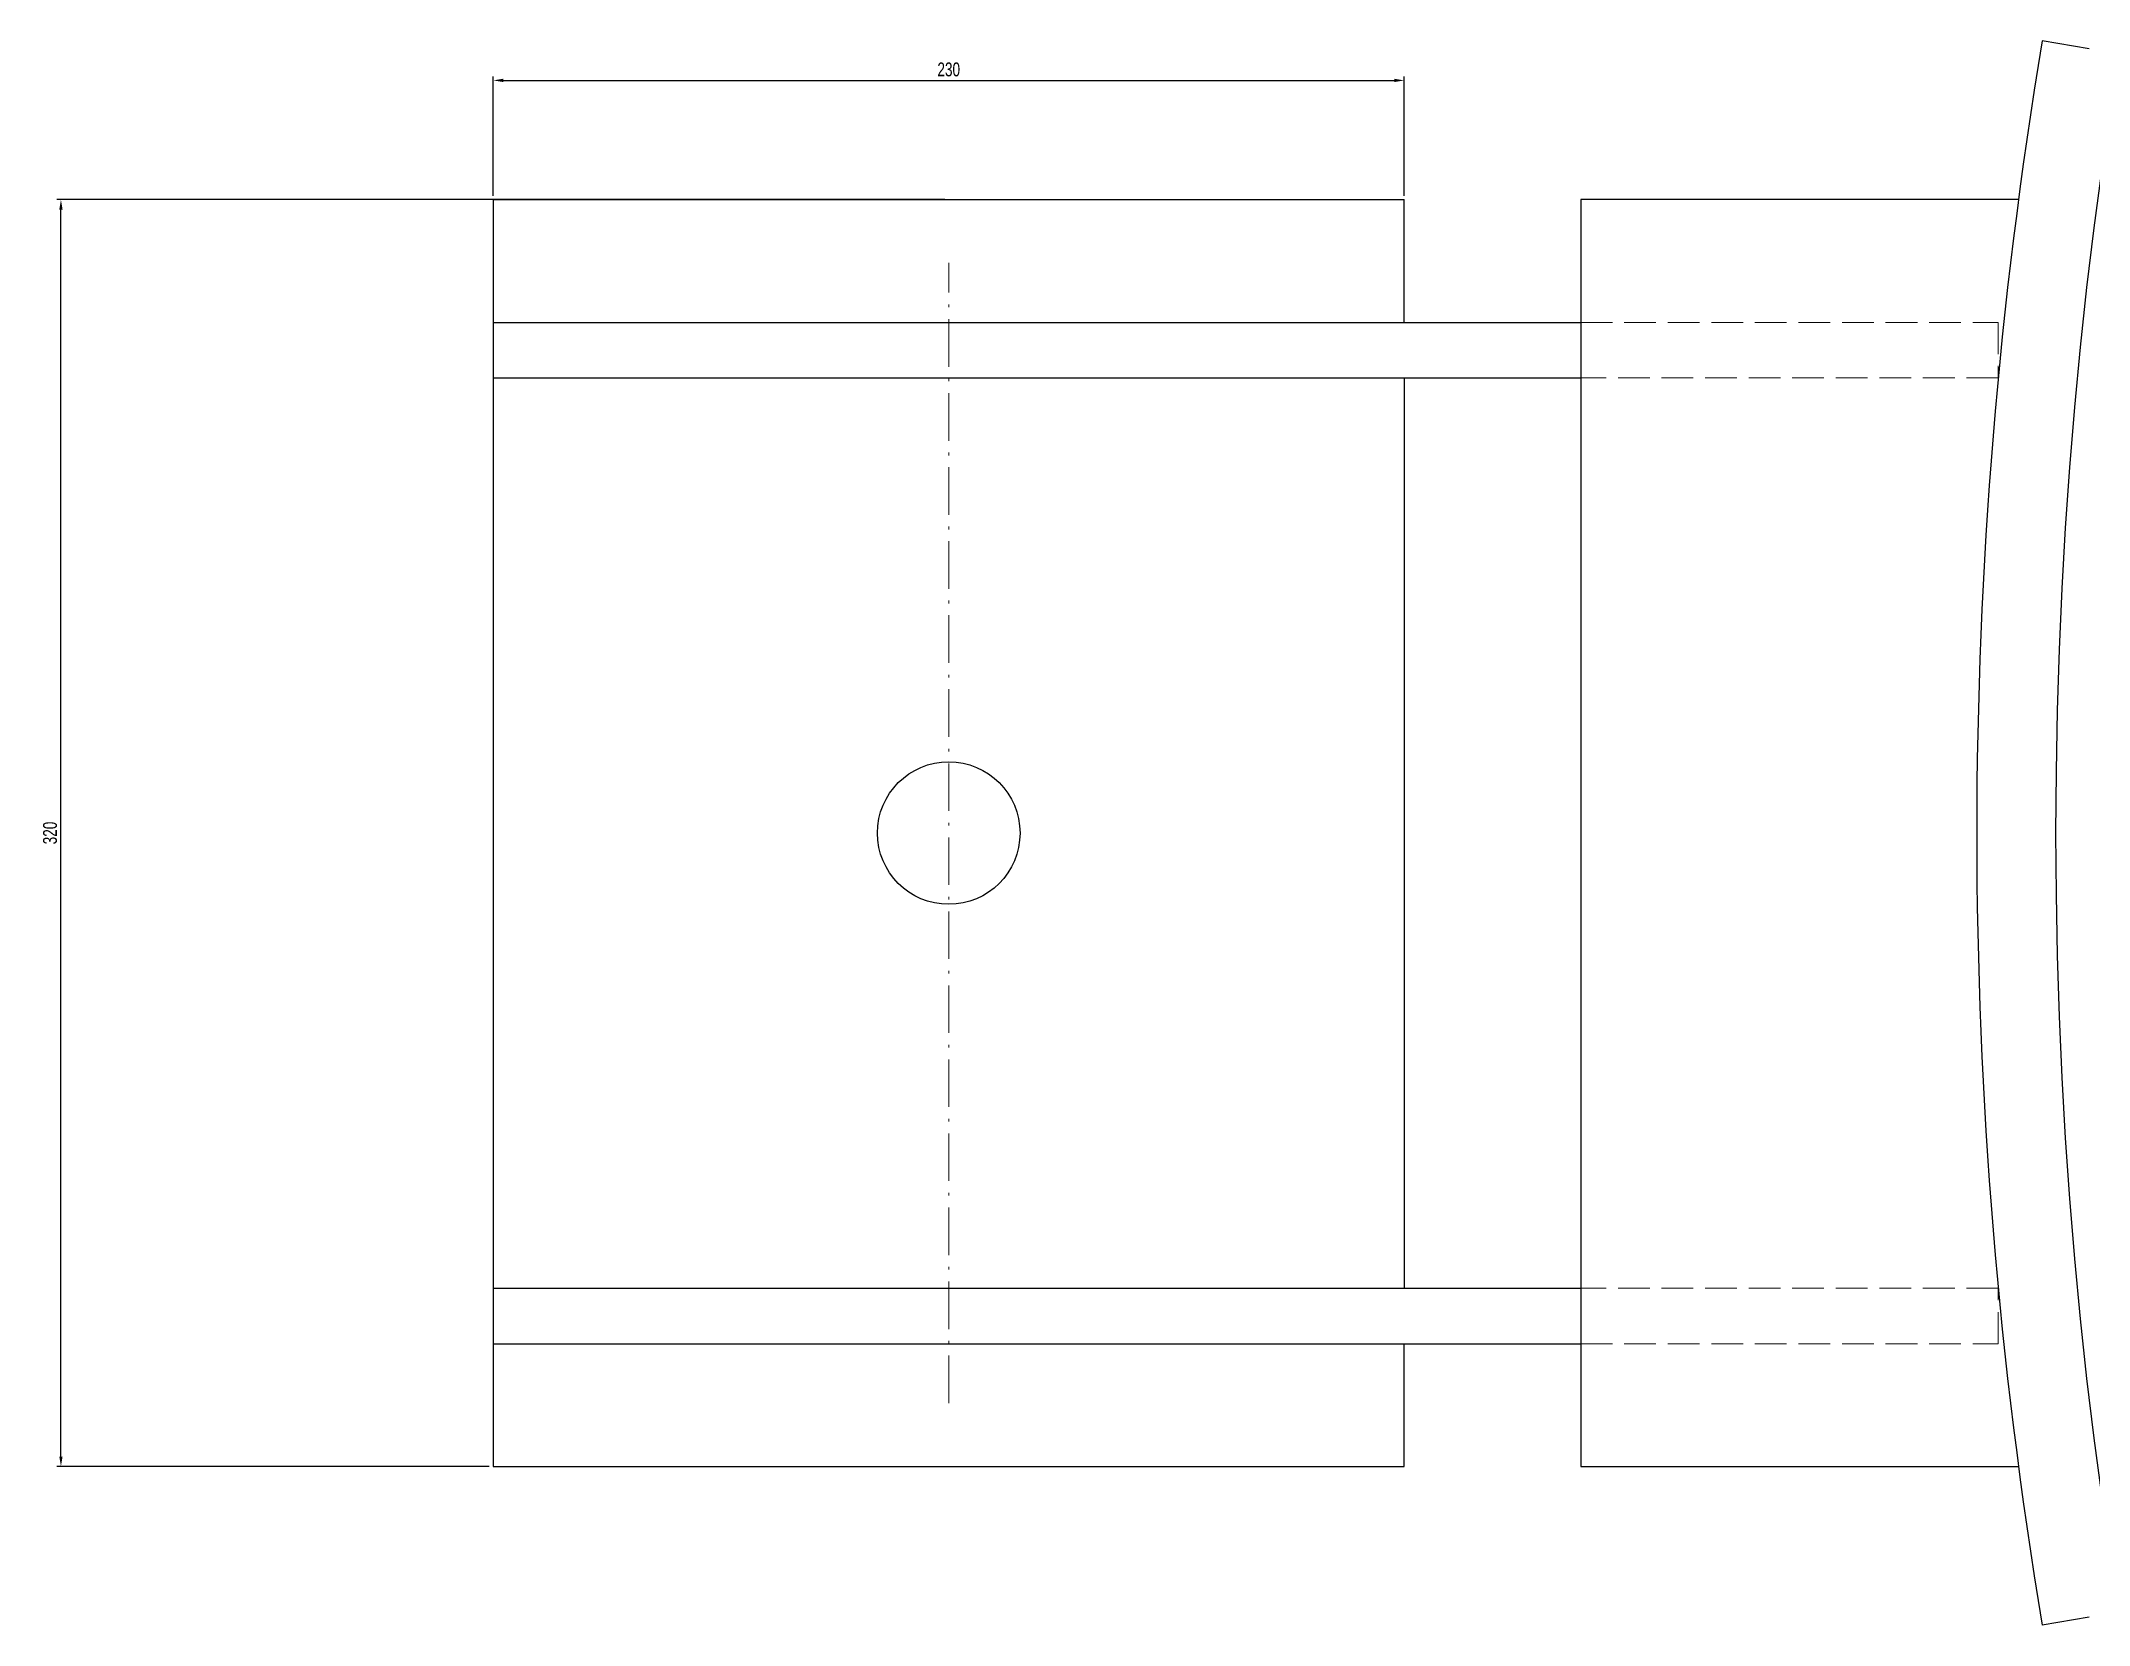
# Model space of a CAD drawing. Header units: millimetres. Extents: x -10878 to 64959, y -43701 to 1476.
# Drawn here: x 47835 to 48352, y -23517 to -23116 of the extents above; entities that cross this region are included whole.
import ezdxf

# ---------------------------------------------------------------- set-up
doc = ezdxf.new("R2010")
doc.units = ezdxf.units.MM
doc.linetypes.add('Center', pattern=[18.7, 12, -3, 0.7, -3])
doc.linetypes.add('Dashed', pattern=[11, 8, -3])
doc.layers.add('中心线', color=1, linetype='Center', lineweight=18)
doc.layers.add('虚线', color=6, linetype='Dashed', lineweight=18)
doc.styles.add('HGCAD', font='HGCAD.SHX', dxfattribs={"width": 0.75, "bigfont": 'HGCADHZ.SHX'})
doc.dimstyles.new('HGCAD$0', dxfattribs={"dimtxt": 3.5, "dimasz": 2.5, "dimexe": 1, "dimexo": 1, "dimgap": 1, "dimtad": 1, "dimdec": 1, "dimdsep": 46, "dimtxsty": 'HGCAD', "dimcen": 0, "dimadec": 1, "dimazin": 2, "dimtfac": 1, "dimtmove": 0, "dimatfit": 1, "dimfxl": 0, "dimarcsym": 0})

msp = doc.modelspace()

# ---------------------------------------------------------------- blocks, each defined once
blk = doc.blocks.new('*D61')
at = {"color": 0, "lineweight": -2, "transparency": 16777216}
for p, q in [((47949.08, -23155.47), (47949.08, -23125.35)), ((48179.08, -23155.47), (48179.08, -23125.35)), ((47951.58, -23126.35), (48176.58, -23126.35))]:
    blk.add_line(p, q, dxfattribs=at)
at = {"color": 0, "transparency": 16777216}
for points in [[(47951.58, -23125.94), (47951.58, -23126.77), (47949.08, -23126.35)], [(48176.58, -23125.94), (48176.58, -23126.77), (48179.08, -23126.35)]]:
    blk.add_solid(points, dxfattribs=at)
at = {"layer": 'Defpoints', "color": 0, "transparency": 16777216}
for p in [(48179.08, -23126.35), (47949.08, -23156.47), (48179.08, -23156.47)]:
    blk.add_point(p, dxfattribs=at)
at = {"color": 0, "transparency": 16777216, "insert": (48064.08, -23123.6), "char_height": 3.5, "attachment_point": 5, "style": 'HGCAD'}
blk.add_mtext('230', dxfattribs=at)
blk = doc.blocks.new('*D62')
at = {"color": 0, "lineweight": -2, "transparency": 16777216}
for p, q in [((48063.08, -23156.47), (47838.92, -23156.47)), ((47839.92, -23473.97), (47839.92, -23158.97)), ((47948.08, -23476.47), (47838.92, -23476.47))]:
    blk.add_line(p, q, dxfattribs=at)
at = {"color": 0, "transparency": 16777216}
for points in [[(47839.5, -23158.97), (47840.33, -23158.97), (47839.92, -23156.47)], [(47839.5, -23473.97), (47840.33, -23473.97), (47839.92, -23476.47)]]:
    blk.add_solid(points, dxfattribs=at)
at = {"layer": 'Defpoints', "color": 0, "transparency": 16777216}
for p in [(47839.92, -23156.47), (48064.08, -23156.47), (47949.08, -23476.47)]:
    blk.add_point(p, dxfattribs=at)
at = {"color": 0, "transparency": 16777216, "insert": (47837.17, -23316.47), "char_height": 3.5, "attachment_point": 5, "rotation": 90, "style": 'HGCAD'}
blk.add_mtext('320', dxfattribs=at)

# ---------------------------------------------------------------- dimensions: what is measured, and where the dimension line sits
dim = msp.add_linear_dim(base=(48179.08, -23126.35), p1=(47949.08, -23156.47), p2=(48179.08, -23156.47), dimstyle='HGCAD$0', override={"dimtfill": 0})
dim.commit()
dim.dimension.update_dxf_attribs({"geometry": '*D61', "text_midpoint": (48064.08, -23123.6)})
dim = msp.add_linear_dim(base=(47839.92, -23156.47), p1=(47949.08, -23476.47), p2=(48064.08, -23156.47), angle=90, dimstyle='HGCAD$0', override={"dimtfill": 0})
dim.commit()
dim.dimension.update_dxf_attribs({"geometry": '*D62', "text_midpoint": (47837.17, -23316.47)})

# ---------------------------------------------------------------- linework, layer by layer
for p, q in [((48352, -23118.35), (48340.17, -23116.39)), ((47949.08, -23156.47), (47949.08, -23476.47)), ((47949.08, -23156.47), (48179.08, -23156.47)), ((48179.08, -23187.47), (48179.08, -23156.47)), ((48334.19, -23156.47), (48223.65, -23156.47)), ((48223.65, -23156.47), (48223.65, -23476.47)), ((47949.08, -23187.47), (48223.65, -23187.47)), ((47949.08, -23201.47), (48223.65, -23201.47)), ((48179.08, -23201.47), (48179.08, -23431.47)), ((47949.08, -23431.47), (48223.65, -23431.47)), ((47949.08, -23445.47), (48223.65, -23445.47)), ((48179.08, -23476.47), (48179.08, -23445.47)), ((47949.08, -23476.47), (48179.08, -23476.47)), ((48223.65, -23476.47), (48334.19, -23476.47)), ((48352, -23514.58), (48340.17, -23516.55))]:
    msp.add_line(p, q)
for centre, radius in [((49543.65, -23316.47), 1200), ((48064.08, -23316.47), 18)]:
    msp.add_circle(centre, radius)
msp.add_arc((49543.65, -23316.47), 1220, 170.56083, 189.43917)
at = {"layer": '中心线', "color": 1, "linetype": 'Center'}
msp.add_line((48064.08, -23460.47), (48064.08, -23172.47), dxfattribs=at)
at = {"layer": '虚线', "color": 6, "linetype": 'Dashed'}
for p, q in [((48223.65, -23187.47), (48329.08, -23187.47)), ((48329.08, -23187.47), (48329.08, -23201.47)), ((48329.08, -23201.47), (48223.65, -23201.47)), ((48329.08, -23431.47), (48223.65, -23431.47)), ((48329.08, -23445.47), (48329.08, -23431.47)), ((48223.65, -23445.47), (48329.08, -23445.47))]:
    msp.add_line(p, q, dxfattribs=at)

msp.set_redraw_order([(e.dxf.handle, doc.entitydb.next_handle()) for e in msp.query("TEXT MTEXT ATTDEF DIMENSION ARC_DIMENSION")])  # texts and dimensions are drawn at this point

doc.saveas('drawing.dxf')
